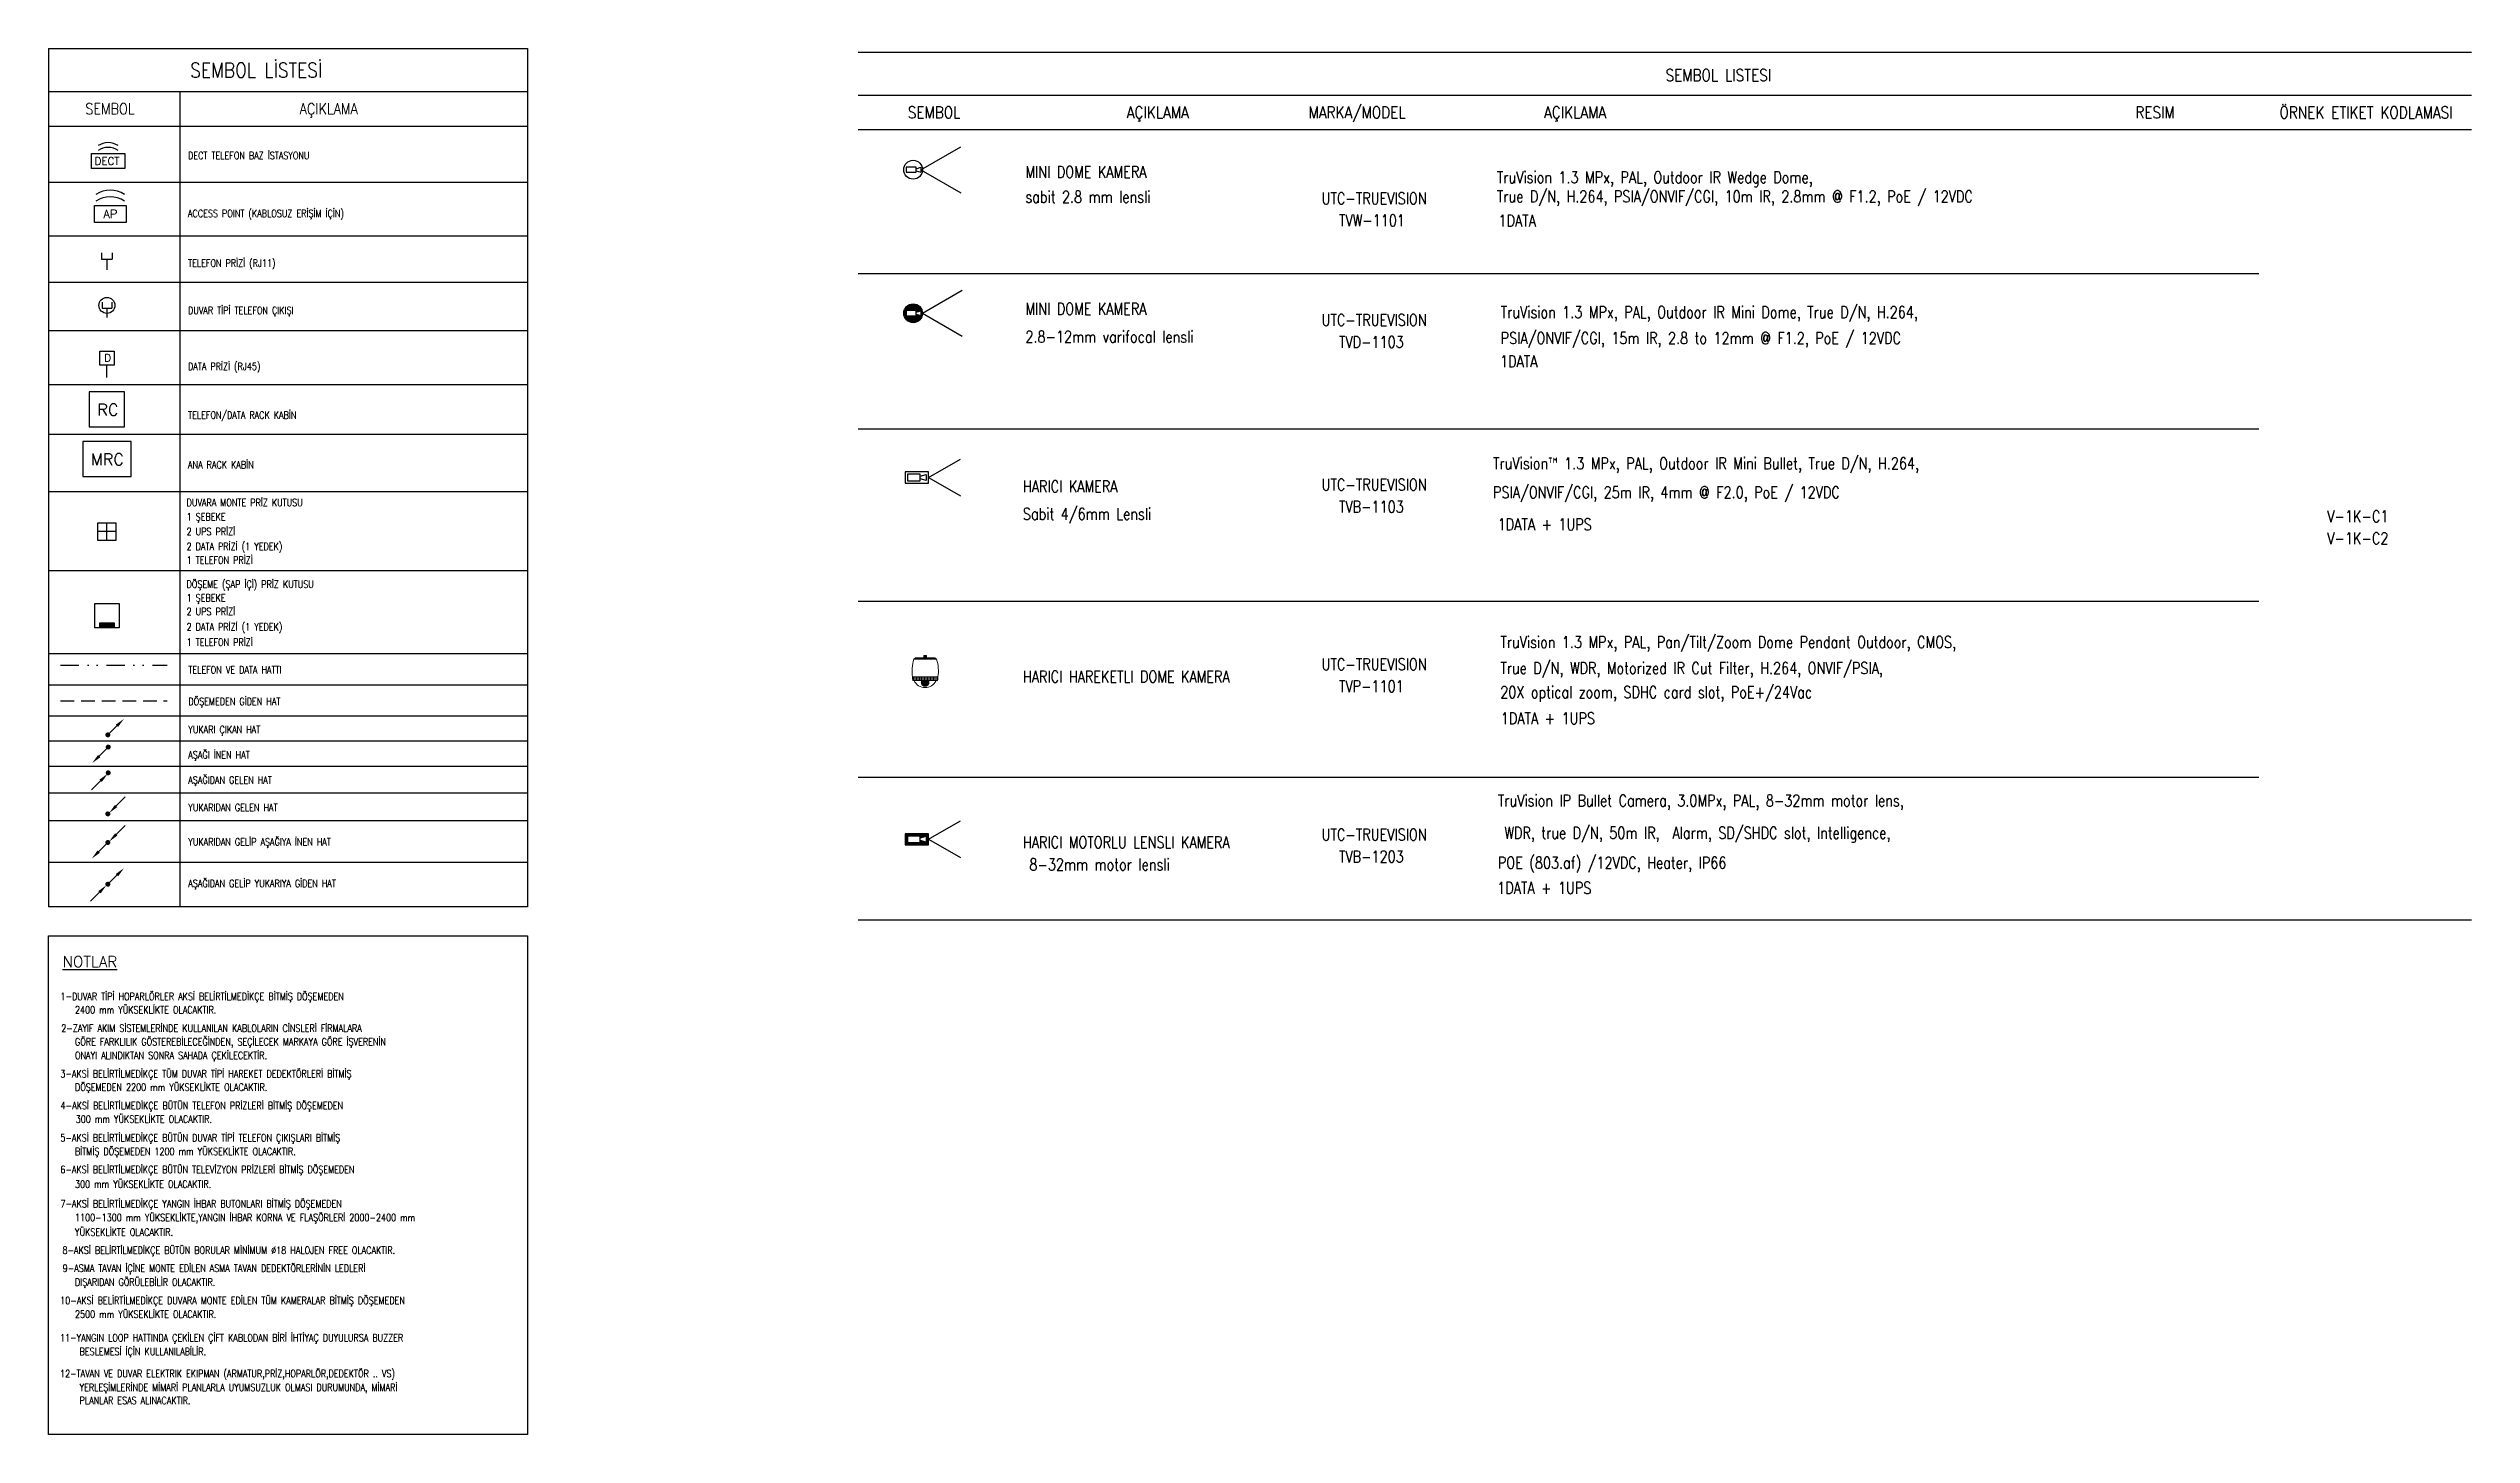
# Model space of a CAD drawing. Extents: x -2050 to 29725, y -1777 to 6820.
# Drawn here: x -998 to 2306, y 4930 to 6820 of the extents above; entities that cross this region are included whole.
import ezdxf
from ezdxf.enums import TextEntityAlignment as Align

# ---------------------------------------------------------------- set-up
doc = ezdxf.new("R2010")
doc.units = 0
doc.header["$LTSCALE"] = 25
doc.header["$MEASUREMENT"] = 0
doc.linetypes.add('DIVIDE2', pattern=[0.625, 0.25, -0.125, 0, -0.125, 0, -0.125])
doc.linetypes.add('HIDDEN', pattern=[0.375, 0.25, -0.125])
for name, color, linetype, lineweight in [('E-ACCESS POINT (KABLOSUZ ERİŞİM İÇİN)', 7, 'Continuous', 30), ('E-ANA RACK KABİN', 7, 'Continuous', 30), ('E-AŞAĞI İNEN HAT', 7, 'Continuous', 30), ('E-AŞAĞIDAN GELEN HAT', 7, 'Continuous', 30), ('E-AŞAĞIDAN GELİP YUKARIYA GİDEN HAT', 7, 'Continuous', 30), ('E-DAHİLİ DOME KAMERA', 7, 'Continuous', 30), ('E-DAHİLİ KAMERA', 7, 'Continuous', 30), ('E-DAHİLİ SPEED DOME', 7, 'Continuous', 30), ('E-DATA PRİZİ (RJ45)', 7, 'Continuous', 30), ('E-DECT TELEFON BAZ İSTASYONU', 7, 'Continuous', 30), ('E-DUVAR TİPİ TELEFON ÇIKIŞI', 7, 'Continuous', 30), ('E-DUVARA MONTE PRİZ KUTUSU', 7, 'Continuous', 30), ('E-DÖŞEME (ŞAP İÇİ) PRİZ KUTUSU', 7, 'Continuous', 30), ('E-HARİCİ KAMERA', 7, 'Continuous', 30), ('E-KABLO', 7, 'Continuous', 30), ('E-TELEFON  DATA RACK KABİN', 7, 'Continuous', 30), ('E-TELEFON PRİZİ (RJ11)', 7, 'Continuous', 30), ('E-YAZI', 7, 'Continuous', 30), ('E-YUKARI ÇIKAN HAT', 7, 'Continuous', 30), ('E-YUKARIDAN GELEN HAT', 7, 'Continuous', 30), ('E-YUKARIDAN GELİP AŞAĞIYA İNEN HAT', 7, 'Continuous', 30)]:
    doc.layers.add(name, color=color, linetype=linetype, lineweight=lineweight)
doc.styles.add('E-YAZI', font='txttw.shx')

msp = doc.modelspace()

# ---------------------------------------------------------------- texts
at = {"layer": 'E-YAZI', "color": 4, "style": 'E-YAZI', "width": 0.85}
for s, height, p in [('SEMBOL LİSTESİ', 20, (-714.91, 6790.49)), ('SEMBOL LISTESI', 16, (1278.99, 6783.51)), ('SEMBOL', 15, (-914.18, 6737.66)), ('AÇIKLAMA', 15, (-615.94, 6737.66)), ('SEMBOL', 16, (209.54, 6732.77)), ('AÇIKLAMA', 16, (514.56, 6732.77)), ('MARKA/MODEL', 16, (786.36, 6732.77)), ('AÇIKLAMA', 16, (1083.64, 6732.77)), ('RESIM', 16, (1874.4, 6732.77)), ('ÖRNEK ETIKET KODLAMASI', 16, (2162.11, 6732.65))]:
    msp.add_text(s, height=height, dxfattribs=at).set_placement(p, align=Align.MIDDLE_CENTER)
at = {"layer": 'E-YAZI', "color": 3, "style": 'E-YAZI', "width": 0.8}
for s, height, p in [('DECT TELEFON BAZ İSTASYONU', 10, (-807.8, 6668.82)), ('MINI DOME KAMERA', 16, (334.03, 6643.59)), ('TruVision 1.3 MPx, PAL, Outdoor IR Wedge Dome,', 16, (976.98, 6636.25)), ('sabit 2.8 mm lensli', 16, (334.03, 6609.56)), ('UTC-TRUEVISION', 16, (738, 6607.45)), ('True D/N, H.264, PSIA/ONVIF/CGI, 10m IR, 2.8mm @ F1.2, PoE / 12VDC', 16, (976.98, 6610.1)), ('ACCESS POINT (KABLOSUZ ERİŞİM İÇİN)', 10, (-807.8, 6589.95)), ('TVW-1101', 16, (761.59, 6577.41)), ('1DATA', 16, (979.15, 6577.26)), ('TELEFON PRİZİ (RJ11)', 10, (-807.8, 6522.17)), ('DUVAR TİPİ TELEFON ÇIKIŞI ', 10, (-807.8, 6457.75)), ('MINI DOME KAMERA', 16, (334.03, 6456.83)), ('UTC-TRUEVISION', 16, (738, 6441.66)), ('TruVision 1.3 MPx, PAL, Outdoor IR Mini Dome, True D/N, H.264, ', 16, (982.13, 6452.33)), ('2.8-12mm varifocal lensli', 16, (334.03, 6418.79)), ('TVD-1103', 16, (761.59, 6411.62)), ('PSIA/ONVIF/CGI, 15m IR, 2.8 to 12mm @ F1.2, PoE / 12VDC', 16, (982.13, 6416.96)), ('DATA PRİZİ (RJ45)', 10, (-807.8, 6381.41)), ('1DATA', 16, (981.24, 6385.11)), ('TELEFON/DATA RACK KABİN', 10, (-807.8, 6315.02)), ('ANA RACK KABİN', 10, (-807.8, 6247.25)), ('TruVision™ 1.3 MPx, PAL, Outdoor IR Mini Bullet, True D/N, H.264, ', 16, (971.7, 6246.12)), ('HARICI KAMERA', 16, (330.65, 6214.68)), ('UTC-TRUEVISION', 16, (738, 6217.06)), ('PSIA/ONVIF/CGI, 25m IR, 4mm @ F2.0, PoE / 12VDC', 16, (971.7, 6206.61)), ('DUVARA MONTE PRİZ KUTUSU', 10, (-809.77, 6195.59)), ('1 ŞEBEKE', 10, (-809.77, 6176.2)), ('Sabit 4/6mm Lensli', 16, (330.65, 6177.23)), ('TVB-1103', 16, (761.59, 6187.01)), ('1DATA + 1UPS', 16, (978.02, 6162.81)), ('V-1K-C1', 16, (2109.24, 6173.7)), ('2 UPS PRİZİ', 10, (-809.77, 6156.05)), ('2 DATA PRİZİ (1 YEDEK)', 10, (-809.77, 6135.9)), ('V-1K-C2', 16, (2109.24, 6143.91)), ('1 TELEFON PRİZİ', 10, (-809.77, 6117.26)), ('DÖŞEME (ŞAP İÇİ) PRİZ KUTUSU', 10, (-809.77, 6084.25)), ('2 UPS PRİZİ', 10, (-809.77, 6046.97)), ('1 ŞEBEKE', 10, (-809.77, 6065.61)), ('2 DATA PRİZİ (1 YEDEK)', 10, (-809.77, 6026.07)), ('1 TELEFON PRİZİ', 10, (-809.77, 6005.16)), ('TruVision 1.3 MPx, PAL, Pan/Tilt/Zoom Dome Pendant Outdoor, CMOS,', 16, (981.61, 6002.33)), ('UTC-TRUEVISION', 16, (738, 5972.17)), ('True D/N, WDR, Motorized IR Cut Filter, H.264, ONVIF/PSIA,', 16, (981.61, 5966.91)), ('TELEFON VE DATA HATTI', 10, (-807.4, 5967.56)), ('HARICI HAREKETLI DOME KAMERA', 16, (330.65, 5955.27)), ('TVP-1101', 16, (761.59, 5942.13)), ('20X optical zoom, SDHC card slot, PoE+/24Vac', 16, (981.61, 5934.07)), ('DÖŞEMEDEN GİDEN HAT', 10, (-807.4, 5924.46)), ('YUKARI ÇIKAN HAT', 10, (-807.4, 5886)), ('1DATA + 1UPS', 16, (982.34, 5898.37)), ('AŞAĞI İNEN HAT', 10, (-807.4, 5851.57)), ('AŞAĞIDAN GELEN HAT', 10, (-807.4, 5817.3)), ('YUKARIDAN GELEN HAT', 10, (-807.4, 5779.76)), ('TruVision IP Bullet Camera, 3.0MPx, PAL, 8-32mm motor lens, ', 16, (978.3, 5786.22)), ('UTC-TRUEVISION', 16, (738, 5739.92)), (' WDR, true D/N, 50m IR,  Alarm, SD/SHDC slot, Intelligence, ', 16, (978.3, 5742.23)), ('YUKARIDAN GELİP AŞAĞIYA İNEN HAT', 10, (-807.4, 5732.8)), ('HARICI MOTORLU LENSLI KAMERA', 16, (330.65, 5729.34)), ('TVB-1203', 16, (761.59, 5709.87)), ('POE (803.af) /12VDC, Heater, IP66 ', 16, (978.3, 5701.48)), ('AŞAĞIDAN GELİP YUKARIYA GİDEN HAT', 10, (-807.4, 5676.23)), (' 8-32mm motor lensli', 16, (330.65, 5699.06)), ('1DATA + 1UPS', 16, (977.4, 5667.21)), ('1-DUVAR TİPİ HOPARLÖRLER AKSİ BELİRTİLMEDİKÇE BİTMİŞ DÖŞEMEDEN', 10, (-981.8, 5522.13, 0)), ('2-ZAYIF AKIM SİSTEMLERİNDE KULLANILAN KABLOLARIN CİNSLERİ FİRMALARA', 10, (-980.66, 5478.69, 0)), ('2400 mm YÜKSEKLİKTE OLACAKTIR.', 10, (-961.98, 5503.81, 0)), ('GÖRE FARKLILIK GÖSTEREBİLECEĞİNDEN, SEÇİLECEK MARKAYA GÖRE İŞVERENİN', 10, (-961.98, 5460.37, 0)), ('ONAYI ALINDIKTAN SONRA SAHADA ÇEKİLECEKTİR.', 10, (-961.98, 5441.76, 0)), ('3-AKSİ BELİRTİLMEDİKÇE TÜM DUVAR TİPİ HAREKET DEDEKTÖRLERİ BİTMİŞ', 10, (-981.96, 5416.63, 0)), ('DÖŞEMEDEN 2200 mm YÜKSEKLİKTE OLACAKTIR.', 10, (-961.98, 5398.31, 0)), ('4-AKSİ BELİRTİLMEDİKÇE BÜTÜN TELEFON PRİZLERİ BİTMİŞ DÖŞEMEDEN', 10, (-981.63, 5373.19, 0)), ('300 mm YÜKSEKLİKTE OLACAKTIR.', 10, (-961.01, 5354.87, 0)), ('5-AKSİ BELİRTİLMEDİKÇE BÜTÜN DUVAR TİPİ TELEFON ÇIKIŞLARI BİTMİŞ', 10, (-981.96, 5329.32, 0)), ('BİTMİŞ DÖŞEMEDEN 1200 mm YÜKSEKLİKTE OLACAKTIR.', 10, (-961.98, 5310.8, 0)), ('6-AKSİ BELİRTİLMEDİKÇE BÜTÜN TELEVİZYON PRİZLERİ BİTMİŞ DÖŞEMEDEN', 10, (-981.96, 5286.03, 0)), ('300 mm YÜKSEKLİKTE OLACAKTIR.', 10, (-961.98, 5266.24, 0)), ('7-AKSİ BELİRTİLMEDİKÇE YANGIN İHBAR BUTONLARI BİTMİŞ DÖŞEMEDEN', 10, (-981.8, 5239.38, 0)), ('1100-1300 mm YÜKSEKLİKTE,YANGIN İHBAR KORNA VE FLAŞÖRLERİ 2000-2400 mm', 10, (-961.98, 5220.54, 0)), ('8-AKSİ BELİRTİLMEDİKÇE BÜTÜN BORULAR MİNİMUM %%C18 HALOJEN FREE OLACAKTIR.', 10, (-979.02, 5175.93, 0)), ('YÜKSEKLİKTE OLACAKTIR.', 10, (-961.98, 5200.7, 0)), ('9-ASMA TAVAN İÇİNE MONTE EDİLEN ASMA TAVAN DEDEKTÖRLERİNİN LEDLERİ', 10, (-978.8, 5151.39, 0)), ('DIŞARIDAN GÖRÜLEBİLİR OLACAKTIR.', 10, (-961.98, 5132.63, 0)), ('10-AKSİ BELİRTİLMEDİKÇE DUVARA MONTE EDİLEN TÜM KAMERALAR BİTMİŞ DÖŞEMEDEN', 10, (-982.1, 5107.46, 0)), ('2500 mm YÜKSEKLİKTE OLACAKTIR.', 10, (-961.98, 5088.71, 0)), ('11-YANGIN LOOP HATTINDA ÇEKİLEN ÇİFT KABLODAN BİRİ İHTİYAÇ DUYULURSA BUZZER', 10, (-982.34, 5056.62, 0)), ('BESLEMESİ İÇİN KULLANILABİLİR.', 10, (-955.68, 5037.86, 0)), ('12-TAVAN VE DUVAR ELEKTRIK EKIPMAN (ARMATUR,PRİZ,HOPARLÖR,DEDEKTÖR .. VS)', 10, (-982.34, 5007.76, 0)), ('YERLEŞİMLERİNDE MİMARİ PLANLARLA UYUMSUZLUK OLMASI DURUMUNDA, MİMARİ', 10, (-955.68, 4989, 0)), ('PLANLAR ESAS ALINACAKTIR.', 10, (-955.68, 4971.11, 0))]:
    msp.add_text(s, height=height, dxfattribs=at).set_placement(p)
at = {"layer": 'E-YAZI', "color": 4, "style": 'E-YAZI'}
msp.add_text('%%uNOTLAR', height=15, dxfattribs=at).set_placement((-978.87, 5567.06, 0))

# ---------------------------------------------------------------- blocks, each defined once
blk = doc.blocks.new('*U145')
at = {"layer": 'E-DECT TELEFON BAZ İSTASYONU', "color": 4}
blk.add_lwpolyline([(-2.86, 0), (-2.86, 2.59), (2.86, 2.59), (2.86, 0)], close=True, dxfattribs=at)
at = {"layer": 'E-DECT TELEFON BAZ İSTASYONU', "color": 3}
for centre in [(0, 1.24), (0, 0.44)]:
    blk.add_arc(centre, 3.19, 57.1828, 122.8172, dxfattribs=at)
at = {"layer": 'E-DECT TELEFON BAZ İSTASYONU', "color": 3, "style": 'E-YAZI'}
blk.add_text('DECT', height=1.28, dxfattribs=at).set_placement((-2.3, 0.66))
blk = doc.blocks.new('*U146')
at = {"layer": 'E-ACCESS POINT (KABLOSUZ ERİŞİM İÇİN)', "color": 4}
blk.add_lwpolyline([(-2.39, 3.24), (2.39, 3.24), (2.39, 0.65), (-2.39, 0.65)], close=True, dxfattribs=at)
at = {"layer": 'E-ACCESS POINT (KABLOSUZ ERİŞİM İÇİN)', "color": 3}
for centre in [(0, 1.56), (0, 0.55)]:
    blk.add_arc(centre, 3.99, 57.1828, 122.8172, dxfattribs=at)
at = {"layer": 'E-ACCESS POINT (KABLOSUZ ERİŞİM İÇİN)', "color": 3, "style": 'E-YAZI'}
blk.add_text('AP', height=1.28, dxfattribs=at).set_placement((-1.05, 1.31))
blk = doc.blocks.new('100_TELEFON PRİZİ (RJ11)')
at = {"layer": 'E-TELEFON PRİZİ (RJ11)', "color": 4}
for p, q in [((-1.23, 3.87), (-1.23, 2.4)), ((-1.23, 2.4), (1.23, 2.4)), ((0, 2.4), (0, 0)), ((1.23, 3.87), (1.23, 2.4))]:
    blk.add_line(p, q, dxfattribs=at)
blk = doc.blocks.new('100_DUVAR TİPİ TELEFON ÇIKIŞI1')
at = {"layer": 'E-DUVAR TİPİ TELEFON ÇIKIŞI', "color": 4}
for p, q in [((-1.23, 3.87), (-1.23, 2.4)), ((-1.23, 2.4), (1.23, 2.4)), ((0, 2.4), (0, 0)), ((1.23, 3.87), (1.23, 2.4))]:
    blk.add_line(p, q, dxfattribs=at)
at = {"layer": 'E-DUVAR TİPİ TELEFON ÇIKIŞI', "color": 3}
blk.add_circle((0, 3.07), 2.01, dxfattribs=at)
blk = doc.blocks.new('100_TELEFON DATA RACK KABİN')
at = {"layer": 'E-TELEFON  DATA RACK KABİN', "color": 4}
blk.add_lwpolyline([(2.4, 0), (2.4, 4.8), (-2.4, 4.8), (-2.4, 0)], close=True, dxfattribs=at)
at = {"layer": 'E-TELEFON  DATA RACK KABİN', "color": 3, "style": 'E-YAZI'}
blk.add_text('RC', height=1.6, dxfattribs=at).set_placement((-1.31, 1.54))
blk = doc.blocks.new('10_ANA RACK KABİN')
at = {"layer": 'E-ANA RACK KABİN', "color": 4}
blk.add_lwpolyline([(3.31, 0), (3.31, 4.8), (-3.31, 4.8), (-3.31, 0)], close=True, dxfattribs=at)
at = {"layer": 'E-ANA RACK KABİN', "color": 3, "style": 'E-YAZI'}
blk.add_text('MRC', height=1.6, dxfattribs=at).set_placement((-2.22, 1.54))
blk = doc.blocks.new('*U144')
at = {"layer": 'E-DATA PRİZİ (RJ45)', "color": 4}
blk.add_line((0, 0), (0, 2.1), dxfattribs=at)
blk.add_lwpolyline([(-1.23, 4.48), (1.23, 4.48), (1.23, 2.1), (-1.23, 2.1)], close=True, dxfattribs=at)
at = {"layer": 'E-DATA PRİZİ (RJ45)', "color": 3, "style": 'E-YAZI'}
blk.add_text('D', height=1.28, dxfattribs=at).set_placement((-0.44, 2.73))
blk = doc.blocks.new('10_DÖŞEME (ŞAP İÇİ) PRİZ KUTUSU')
at = {"layer": 'E-DÖŞEME (ŞAP İÇİ) PRİZ KUTUSU'}
blk.add_hatch(color=5, dxfattribs=at).paths.add_polyline_path([(0.73, 0.22), (0.73, 0.71), (-0.73, 0.71), (-0.73, 0.22)])
at = {"layer": 'E-DÖŞEME (ŞAP İÇİ) PRİZ KUTUSU', "color": 5}
for points in [[(1.22, 2.66), (1.22, 0.22), (-1.22, 0.22), (-1.22, 2.66)], [(0.73, 0.71), (0.73, 0.22), (-0.73, 0.22), (-0.73, 0.71)]]:
    blk.add_lwpolyline(points, close=True, dxfattribs=at)
blk = doc.blocks.new('10_DUVARA MONTE PRİZ KUTUSU')
at = {"layer": 'E-DUVARA MONTE PRİZ KUTUSU', "color": 4}
for p, q in [((24.5, 0), (-24.5, 0)), ((0, 24.5), (0, -24.5))]:
    blk.add_line(p, q, dxfattribs=at)
blk.add_lwpolyline([(-24.5, -24.5), (24.5, -24.5), (24.5, 24.5), (-24.5, 24.5)], close=True, dxfattribs=at)
blk = doc.blocks.new('100_YUKARI ÇIKAN HAT')
at = {"layer": 'E-YUKARI ÇIKAN HAT', "color": 3, "linetype": 'Continuous'}
blk.add_line((2.47, 2.47), (0, 0), dxfattribs=at)
at = {"layer": 'E-YUKARI ÇIKAN HAT', "color": 4, "linetype": 'Continuous', "const_width": 0.675}
blk.add_lwpolyline([(-0.34, 0, 1), (0.34, 0, 1)], format="xyb", close=True, dxfattribs=at)
at = {"layer": 'E-YUKARI ÇIKAN HAT', "color": 3, "linetype": 'Continuous'}
blk.add_solid([(2.15, 2.79), (2.79, 2.15), (4.38, 4.38)], dxfattribs=at)
blk = doc.blocks.new('100_AŞAĞI İNEN HAT')
at = {"layer": 'E-AŞAĞI İNEN HAT', "color": 3, "linetype": 'Continuous'}
blk.add_line((-2.47, -2.47), (0, 0), dxfattribs=at)
at = {"layer": 'E-AŞAĞI İNEN HAT', "color": 4, "linetype": 'Continuous', "const_width": 0.675}
blk.add_lwpolyline([(-0.34, 0, 1), (0.34, 0, 1)], format="xyb", close=True, dxfattribs=at)
at = {"layer": 'E-AŞAĞI İNEN HAT', "color": 3, "linetype": 'Continuous'}
blk.add_solid([(-2.15, -2.79), (-2.79, -2.15), (-4.38, -4.38)], dxfattribs=at)
blk = doc.blocks.new('100_AŞAĞIDAN GELEN HAT')
at = {"layer": 'E-AŞAĞIDAN GELEN HAT', "color": 3, "linetype": 'Continuous'}
blk.add_line((-2.07, -2.17), (-4.55, -4.64), dxfattribs=at)
at = {"layer": 'E-AŞAĞIDAN GELEN HAT', "color": 4, "linetype": 'Continuous', "const_width": 0.675}
blk.add_lwpolyline([(-0.34, 0, 1), (0.34, 0, 1)], format="xyb", close=True, dxfattribs=at)
at = {"layer": 'E-AŞAĞIDAN GELEN HAT', "color": 3, "linetype": 'Continuous'}
blk.add_solid([(-2.39, -1.85), (-1.76, -2.49), (-0.16, -0.26)], dxfattribs=at)
blk = doc.blocks.new('100_YUKARIDAN GELEN HAT')
at = {"layer": 'E-YUKARIDAN GELEN HAT', "color": 3, "linetype": 'Continuous'}
blk.add_line((2.28, 2.17), (4.75, 4.65), dxfattribs=at)
at = {"layer": 'E-YUKARIDAN GELEN HAT', "color": 4, "linetype": 'Continuous', "const_width": 0.675}
blk.add_lwpolyline([(-0.34, 0, 1), (0.34, 0, 1)], format="xyb", close=True, dxfattribs=at)
at = {"layer": 'E-YUKARIDAN GELEN HAT', "color": 3, "linetype": 'Continuous'}
blk.add_solid([(2.59, 1.86), (1.96, 2.49), (0.37, 0.27)], dxfattribs=at)
blk = doc.blocks.new('100_YUKARIDAN GELİP AŞAĞIYA İNEN HAT')
at = {"layer": 'E-YUKARIDAN GELİP AŞAĞIYA İNEN HAT', "color": 3, "linetype": 'Continuous'}
for p, q in [((2.28, 2.17), (4.75, 4.65)), ((-2.47, -2.47), (0, 0))]:
    blk.add_line(p, q, dxfattribs=at)
at = {"layer": 'E-YUKARIDAN GELİP AŞAĞIYA İNEN HAT', "color": 4, "linetype": 'Continuous', "const_width": 0.675}
blk.add_lwpolyline([(-0.34, 0, 1), (0.34, 0, 1)], format="xyb", close=True, dxfattribs=at)
at = {"layer": 'E-YUKARIDAN GELİP AŞAĞIYA İNEN HAT', "color": 3, "linetype": 'Continuous'}
for points in [[(2.59, 1.86), (1.96, 2.49), (0.37, 0.27)], [(-2.15, -2.79), (-2.79, -2.15), (-4.38, -4.38)]]:
    blk.add_solid(points, dxfattribs=at)
blk = doc.blocks.new('100_AŞAĞIDAN GELİP YUKARIYA GİDEN HAT')
at = {"layer": 'E-AŞAĞIDAN GELİP YUKARIYA GİDEN HAT', "color": 3, "linetype": 'Continuous'}
for p, q in [((2.47, 2.47), (0, 0)), ((-2.28, -2.17), (-4.75, -4.65))]:
    blk.add_line(p, q, dxfattribs=at)
at = {"layer": 'E-AŞAĞIDAN GELİP YUKARIYA GİDEN HAT', "color": 4, "linetype": 'Continuous', "const_width": 0.675}
blk.add_lwpolyline([(0.34, 0, 1), (-0.34, 0, 1)], format="xyb", close=True, dxfattribs=at)
at = {"layer": 'E-AŞAĞIDAN GELİP YUKARIYA GİDEN HAT', "color": 3, "linetype": 'Continuous'}
for points in [[(2.15, 2.79), (2.79, 2.15), (4.38, 4.38)], [(-2.59, -1.86), (-1.96, -2.49), (-0.37, -0.27)]]:
    blk.add_solid(points, dxfattribs=at)
blk = doc.blocks.new('100_HARİCİ KAMERA')
at = {"layer": 'E-DAHİLİ KAMERA', "color": 4}
for q in [(18.8, 6.26), (18.8, -6.26)]:
    blk.add_line((7.95, 0), q, dxfattribs=at)
at = {"layer": 'E-HARİCİ KAMERA', "color": 4}
for points in [[(0, -1.9), (7.95, -1.9), (7.95, 1.9), (0, 1.9)], [(5.11, -1.1), (5.11, 1.1), (0.8, 1.1), (0.8, -1.1)]]:
    blk.add_lwpolyline(points, close=True, dxfattribs=at)
blk.add_lwpolyline([(5.11, 0.44), (7.15, 1.02), (7.15, -1.02), (5.11, -0.44)], dxfattribs=at)
blk = doc.blocks.new('100_DAHİLİ DOME KAMERA')
at = {"layer": 'E-DAHİLİ DOME KAMERA', "color": 4}
for p, q in [((-1.94, 0.71), (-1.94, -0.69)), ((0.82, 0.71), (-1.94, 0.71)), ((0.82, -0.69), (0.82, 0.71)), ((0.82, 0.29), (2.13, 0.67)), ((2.13, 0.67), (2.13, -0.64)), ((-1.94, -0.69), (0.82, -0.69)), ((0.82, -0.27), (2.13, -0.64))]:
    blk.add_line(p, q, dxfattribs=at)
at = {"layer": 'E-DAHİLİ DOME KAMERA', "color": 4, "linetype": 'Continuous'}
blk.add_circle((0, 0), 2.57, dxfattribs=at)
at = {"layer": 'E-DAHİLİ KAMERA', "color": 4}
for q in [(12.98, 6.26), (12.98, -6.26)]:
    blk.add_line((2.13, 0), q, dxfattribs=at)
blk = doc.blocks.new('E-DAHİLİ SPEED DOME KAMERA (HAREKETLİ)')
at = {"layer": 'E-DAHİLİ SPEED DOME', "lineweight": 15}
blk.add_hatch(color=5, dxfattribs=at).paths.add_polyline_path([(0.77, -4.93, 0.114875), (0.69, -4.58), (-0.72, -4.58, 0.114346), (-0.8, -4.93, 1)])
at = {"layer": 'E-DAHİLİ SPEED DOME', "color": 5, "lineweight": 15}
for p, q in [((-0.26, 0), (-0.26, -0.46)), ((0, 0), (-0.26, 0)), ((0, 0), (0.26, 0)), ((-2.32, -3.91), (2.32, -3.92)), ((-2.12, -4.29), (-2.12, -3.91)), ((-2.12, -4.58), (-2.12, -3.91)), ((-2.09, -4.29), (-2.09, -3.91)), ((-2.09, -4.58), (-2.09, -3.91)), ((-2.08, -0.71), (2.08, -0.71)), ((-2, -0.64), (2, -0.64)), ((-1.86, -0.54), (-1.74, -0.54)), ((-1.84, -4.29), (-1.84, -3.91)), ((-1.84, -4.58), (-1.84, -3.91)), ((-1.81, -4.29), (-1.81, -3.91)), ((-1.81, -4.58), (-1.81, -3.91)), ((-1.77, -0.46), (1.77, -0.46)), ((-1.74, -0.54), (1.74, -0.54)), ((-1.56, -4.29), (-1.56, -3.91)), ((-1.56, -4.58), (-1.56, -3.91)), ((-1.53, -4.29), (-1.53, -3.91)), ((-1.53, -4.58), (-1.53, -3.91)), ((-1.28, -4.29), (-1.28, -3.91)), ((-1.28, -4.58), (-1.28, -3.91)), ((-1.25, -4.29), (-1.25, -3.91)), ((-1.25, -4.58), (-1.25, -3.91)), ((-1.01, -4.29), (-1.01, -3.91)), ((-1.01, -4.58), (-1.01, -3.91)), ((-0.98, -4.29), (-0.98, -3.91)), ((-0.98, -4.58), (-0.98, -3.91)), ((-0.72, -4.29), (-0.72, -3.91)), ((-0.72, -4.58), (-0.72, -3.91)), ((-0.69, -4.29), (-0.69, -3.91)), ((-0.69, -4.58), (-0.69, -3.91)), ((-0.44, -4.29), (-0.44, -3.91)), ((-0.44, -4.58), (-0.44, -3.91)), ((-0.41, -4.29), (-0.41, -3.91)), ((-0.41, -4.58), (-0.41, -3.91)), ((0, -0.08), (-0.26, -0.08)), ((0, -0.17), (-0.26, -0.17)), ((0, -0.25), (-0.26, -0.25)), ((0, -0.33), (-0.26, -0.33)), ((0, -0.42), (-0.26, -0.42)), ((-0.16, -4.29), (-0.16, -3.91)), ((-0.16, -4.58), (-0.16, -3.91)), ((-0.13, -4.29), (-0.13, -3.91)), ((-0.13, -4.58), (-0.13, -3.91)), ((0, -0.08), (0.26, -0.08)), ((0, -0.17), (0.26, -0.17)), ((0, -0.25), (0.26, -0.25)), ((0, -0.33), (0.26, -0.33)), ((0, -0.42), (0.26, -0.42)), ((0.13, -4.29), (0.13, -3.92)), ((0.13, -4.58), (0.13, -3.91)), ((0.15, -4.29), (0.16, -3.92)), ((0.15, -4.58), (0.16, -3.91)), ((0.26, 0), (0.26, -0.46)), ((0.41, -4.29), (0.41, -3.92)), ((0.41, -4.58), (0.41, -3.91)), ((0.43, -4.29), (0.44, -3.92)), ((0.43, -4.58), (0.44, -3.91)), ((0.69, -4.58), (0.69, -3.91)), ((0.69, -4.29), (0.69, -3.92)), ((0.71, -4.58), (0.72, -3.91)), ((0.71, -4.29), (0.72, -3.92)), ((0.98, -4.58), (0.98, -3.91)), ((0.98, -4.29), (0.98, -3.92)), ((1.01, -4.58), (1.01, -3.91)), ((1.01, -4.29), (1.01, -3.92)), ((1.25, -4.58), (1.25, -3.91)), ((1.25, -4.29), (1.25, -3.92)), ((1.27, -4.58), (1.27, -3.91)), ((1.27, -4.29), (1.27, -3.92)), ((1.53, -4.58), (1.53, -3.91)), ((1.53, -4.29), (1.53, -3.92)), ((1.55, -4.58), (1.55, -3.91)), ((1.55, -4.29), (1.55, -3.92)), ((1.86, -0.54), (1.74, -0.54)), ((1.81, -4.58), (1.81, -3.91)), ((1.81, -4.29), (1.81, -3.92)), ((1.83, -4.58), (1.83, -3.91)), ((1.83, -4.29), (1.83, -3.92)), ((2.09, -4.58), (2.09, -3.91)), ((2.09, -4.3), (2.09, -3.92)), ((2.11, -4.58), (2.11, -3.91)), ((2.11, -4.3), (2.11, -3.92)), ((-2.25, -4.58), (2.25, -4.58))]:
    blk.add_line(p, q, dxfattribs=at)
for centre, radius, start, end in [((4.75, -2.84), 7.15, 162.6726, 188.6391), ((10.56, -2.93), 12.92, 184.3349, 187.3377), ((10.6, -2.93), 12.92, 184.354, 187.3375), ((-1.95, -0.78), 0.148, 112.0065, 152.1591), ((-1.72, -0.98), 0.435, 92.3606, 129.6118), ((-1.08, -1.28), 1.07, 130.1476, 136.6157), ((1.72, -0.98), 0.435, 50.3313, 87.5824), ((1.08, -1.28), 1.07, 43.3274, 49.7954), ((1.95, -0.78), 0.148, 27.7839, 67.9366), ((-4.75, -2.83), 7.15, 351.304, 17.2704), ((-10.61, -2.92), 12.92, 352.6245, 355.6081), ((-10.56, -2.92), 12.92, 352.6245, 355.6081), ((-0.02, -3.65), 2.2, 205.1602, 334.9025)]:
    blk.add_arc(centre, radius, start, end, dxfattribs=at)
blk = doc.blocks.new('E-VARIFOCAL DOME KAMERA')
at = {"layer": 'E-DAHİLİ KAMERA'}
h = blk.add_hatch(color=6, dxfattribs=at)
h.dxf.hatch_style = 1
h.paths.add_polyline_path([(0, 0, 1), (25.7, 0, 1)])
h.paths.add_polyline_path([(16.9, 3.6), (16.9, 1.5), (23.5, 3.3), (23.5, -3.2), (16.9, -1.3), (16.9, -3.4), (3.1, -3.4), (3.1, 3.6)], flags=16)
at = {"layer": 'E-DAHİLİ KAMERA', "color": 6}
for p, q in [((3.1, 3.6), (3.1, -3.4)), ((16.9, 3.6), (3.1, 3.6)), ((16.9, -3.4), (16.9, 3.6)), ((16.9, 1.5), (23.5, 3.3)), ((23.5, 3.3), (23.5, -3.2)), ((25.7, 0), (79.9, 31.3)), ((25.7, 0), (79.9, -31.3)), ((3.1, -3.4), (16.9, -3.4)), ((16.9, -1.3), (23.5, -3.2))]:
    blk.add_line(p, q, dxfattribs=at)
blk.add_circle((12.8, 0), 12.8, dxfattribs=at)
blk = doc.blocks.new('E-HARICI KAMERA-MOTORLU LENSLI')
at = {"layer": 'E-DAHİLİ KAMERA'}
h = blk.add_hatch(color=3, dxfattribs=at)
h.dxf.hatch_style = 1
h.paths.add_polyline_path([(0, 7.6), (0, -7.6), (31.8, -7.6), (31.8, 7.6)])
h.paths.add_polyline_path([(28.6, 4.1), (28.6, -4.1), (20.4, -1.8), (20.4, -4.4), (3.2, -4.4), (3.2, 4.4), (20.4, 4.4), (20.4, 1.8)], flags=16)
at = {"layer": 'E-DAHİLİ KAMERA', "color": 3}
for q in [(75.2, 25.1), (75.2, -25.1)]:
    blk.add_line((31.8, 0), q, dxfattribs=at)
for points in [[(0, -7.6), (31.8, -7.6), (31.8, 7.6), (0, 7.6)], [(20.4, -4.4), (20.4, 4.4), (3.2, 4.4), (3.2, -4.4)]]:
    blk.add_lwpolyline(points, close=True, dxfattribs=at)
blk.add_lwpolyline([(20.4, 1.8), (28.6, 4.1), (28.6, -4.1), (20.4, -1.8)], dxfattribs=at)

# ---------------------------------------------------------------- linework, layer by layer
at = {"layer": 'E-KABLO', "color": 6, "linetype": 'DIVIDE2', "ltscale": 4}
msp.add_line((-981.72, 5978.91), (-836.4, 5978.91), dxfattribs=at)
at = {"layer": 'E-KABLO', "color": 6, "linetype": 'HIDDEN', "ltscale": 3}
msp.add_line((-981.72, 5930.38), (-836.4, 5930.38), dxfattribs=at)
at = {"layer": 'E-KABLO'}
msp.add_lwpolyline([(-998.14, 5609.62), (-344.85, 5609.62), (-344.85, 4929.66), (-998.14, 4929.66)], close=True, dxfattribs=at)
at = {"layer": 'E-YAZI', "color": 4}
for p, q in [((-998.14, 6819.95), (-998.14, 5649.36)), ((-998.14, 6819.95), (-344.85, 6819.95)), ((-344.85, 6819.95), (-344.85, 5649.36)), ((106.07, 6815.07), (2306.01, 6815.07)), ((-998.14, 6761.04), (-344.85, 6761.04)), ((106.07, 6756.16), (2306.01, 6756.16)), ((-998.14, 6714.16), (-344.85, 6714.16)), ((106.07, 6709.27), (2306.01, 6709.27)), ((-344.85, 5649.36), (-998.14, 5649.36))]:
    msp.add_line(p, q, dxfattribs=at)
at = {"layer": 'E-YAZI', "color": 7}
for p, q in [((-819.23, 6761.04), (-819.23, 5649.36)), ((-344.85, 6637.37), (-998.14, 6637.37)), ((-998.14, 6564.35), (-344.85, 6564.35)), ((-344.85, 6500.9), (-998.14, 6500.9)), ((-344.85, 6434.89), (-998.14, 6434.89)), ((-344.85, 6361.37), (-998.14, 6361.37)), ((-344.85, 6293.58), (-998.14, 6293.58)), ((-344.85, 6215.46), (-998.14, 6215.46)), ((-344.85, 6107.56), (-998.14, 6107.56)), ((-344.85, 5994.31), (-998.14, 5994.31)), ((-998.14, 5909.89), (-344.85, 5909.89)), ((-344.85, 5875.4), (-998.14, 5875.4)), ((-344.85, 5840.92), (-998.14, 5840.92)), ((-344.85, 5804.55), (-998.14, 5804.55)), ((-344.85, 5766.66), (-998.14, 5766.66)), ((-344.85, 5709.69), (-998.14, 5709.69))]:
    msp.add_line(p, q, dxfattribs=at)
at = {"layer": 'E-YAZI', "color": 7, "linetype": 'Continuous'}
for p, q in [((106.07, 6709.27), (2016.01, 6709.27)), ((106.07, 6513.17), (2016.01, 6513.17)), ((106.07, 6301.04), (2016.01, 6301.04)), ((106.07, 6066.31), (2016.01, 6066.31)), ((-998.14, 5952.19), (-344.85, 5952.19)), ((106.07, 5826.13), (2016.01, 5826.13)), ((106.07, 5631.46), (2306.01, 5631.46))]:
    msp.add_line(p, q, dxfattribs=at)

# ---------------------------------------------------------------- block references
at = {"layer": 'E-ACCESS POINT (KABLOSUZ ERİŞİM İÇİN)', "xscale": 9, "yscale": 9, "zscale": 9}
msp.add_blockref('*U146', (-913.88, 6576.78), dxfattribs=at)
at = {"layer": 'E-ANA RACK KABİN', "xscale": 10, "yscale": 10, "zscale": 10}
msp.add_blockref('10_ANA RACK KABİN', (-918.26, 6236.04), dxfattribs=at)
at = {"layer": 'E-AŞAĞI İNEN HAT', "xscale": 5, "yscale": 5, "zscale": 5}
msp.add_blockref('100_AŞAĞI İNEN HAT', (-916.61, 5867.27), dxfattribs=at)
at = {"layer": 'E-AŞAĞIDAN GELEN HAT', "xscale": 5, "yscale": 5, "zscale": 5}
msp.add_blockref('100_AŞAĞIDAN GELEN HAT', (-916.61, 5832.07), dxfattribs=at)
at = {"layer": 'E-AŞAĞIDAN GELİP YUKARIYA GİDEN HAT', "xscale": 5, "yscale": 5, "zscale": 5}
msp.add_blockref('100_AŞAĞIDAN GELİP YUKARIYA GİDEN HAT', (-917.14, 5680.16), dxfattribs=at)
at = {"layer": 'E-DAHİLİ DOME KAMERA', "xscale": 5, "yscale": 5, "zscale": 5}
msp.add_blockref('100_DAHİLİ DOME KAMERA', (180.95, 6654.56), dxfattribs=at)
at = {"layer": 'E-DAHİLİ KAMERA', "color": 2}
for name, p in [('E-VARIFOCAL DOME KAMERA', (168.12, 6458.79)), ('E-HARICI KAMERA-MOTORLU LENSLI', (170.26, 5741.49))]:
    msp.add_blockref(name, p, dxfattribs=at)
at = {"layer": 'E-DAHİLİ SPEED DOME', "xscale": 7.5, "yscale": 7.5, "zscale": 7.5}
msp.add_blockref('E-DAHİLİ SPEED DOME KAMERA (HAREKETLİ)', (197.39, 5992.21), dxfattribs=at)
at = {"layer": 'E-DATA PRİZİ (RJ45)', "xscale": 8, "yscale": 8, "zscale": 8}
msp.add_blockref('*U144', (-918.44, 6371.12), dxfattribs=at)
at = {"layer": 'E-DECT TELEFON BAZ İSTASYONU', "xscale": 8, "yscale": 8, "zscale": 8}
msp.add_blockref('*U145', (-916.74, 6656.04), dxfattribs=at)
at = {"layer": 'E-DUVAR TİPİ TELEFON ÇIKIŞI', "xscale": 5.399999999999999, "yscale": 5.399999999999999, "zscale": 5.399999999999999}
msp.add_blockref('100_DUVAR TİPİ TELEFON ÇIKIŞI1', (-918.44, 6452.97), dxfattribs=at)
at = {"layer": 'E-DUVARA MONTE PRİZ KUTUSU', "color": 3, "xscale": -0.5, "yscale": 0.5, "zscale": 0.5, "rotation": 180}
msp.add_blockref('10_DUVARA MONTE PRİZ KUTUSU', (-918.37, 6160.99), dxfattribs=at)
at = {"layer": 'E-DÖŞEME (ŞAP İÇİ) PRİZ KUTUSU', "xscale": 13.48039215686274, "yscale": 13.48039215686274, "zscale": 13.48039215686274}
msp.add_blockref('10_DÖŞEME (ŞAP İÇİ) PRİZ KUTUSU', (-918.37, 6027), dxfattribs=at)
at = {"layer": 'E-HARİCİ KAMERA', "xscale": 4.000000000000002, "yscale": 4.000000000000002, "zscale": 4.000000000000002}
msp.add_blockref('100_HARİCİ KAMERA', (170.26, 6234.84), dxfattribs=at)
at = {"layer": 'E-TELEFON  DATA RACK KABİN', "xscale": 10, "yscale": 10, "zscale": 10}
msp.add_blockref('100_TELEFON DATA RACK KABİN', (-918.44, 6303.81), dxfattribs=at)
at = {"layer": 'E-TELEFON PRİZİ (RJ11)', "xscale": 6, "yscale": 6, "zscale": 6}
msp.add_blockref('100_TELEFON PRİZİ (RJ11)', (-918.44, 6518), dxfattribs=at)
at = {"layer": 'E-YUKARI ÇIKAN HAT', "xscale": 5, "yscale": 5, "zscale": 5}
msp.add_blockref('100_YUKARI ÇIKAN HAT', (-917.14, 5883.83), dxfattribs=at)
at = {"layer": 'E-YUKARIDAN GELEN HAT', "xscale": 5, "yscale": 5, "zscale": 5}
msp.add_blockref('100_YUKARIDAN GELEN HAT', (-917.14, 5776.07), dxfattribs=at)
at = {"layer": 'E-YUKARIDAN GELİP AŞAĞIYA İNEN HAT', "xscale": 5, "yscale": 5, "zscale": 5}
msp.add_blockref('100_YUKARIDAN GELİP AŞAĞIYA İNEN HAT', (-917.14, 5737.12), dxfattribs=at)

msp.set_redraw_order([(e.dxf.handle, doc.entitydb.next_handle()) for e in msp.query("TEXT MTEXT ATTDEF DIMENSION ARC_DIMENSION")])  # texts and dimensions are drawn at this point

doc.saveas('drawing.dxf')
